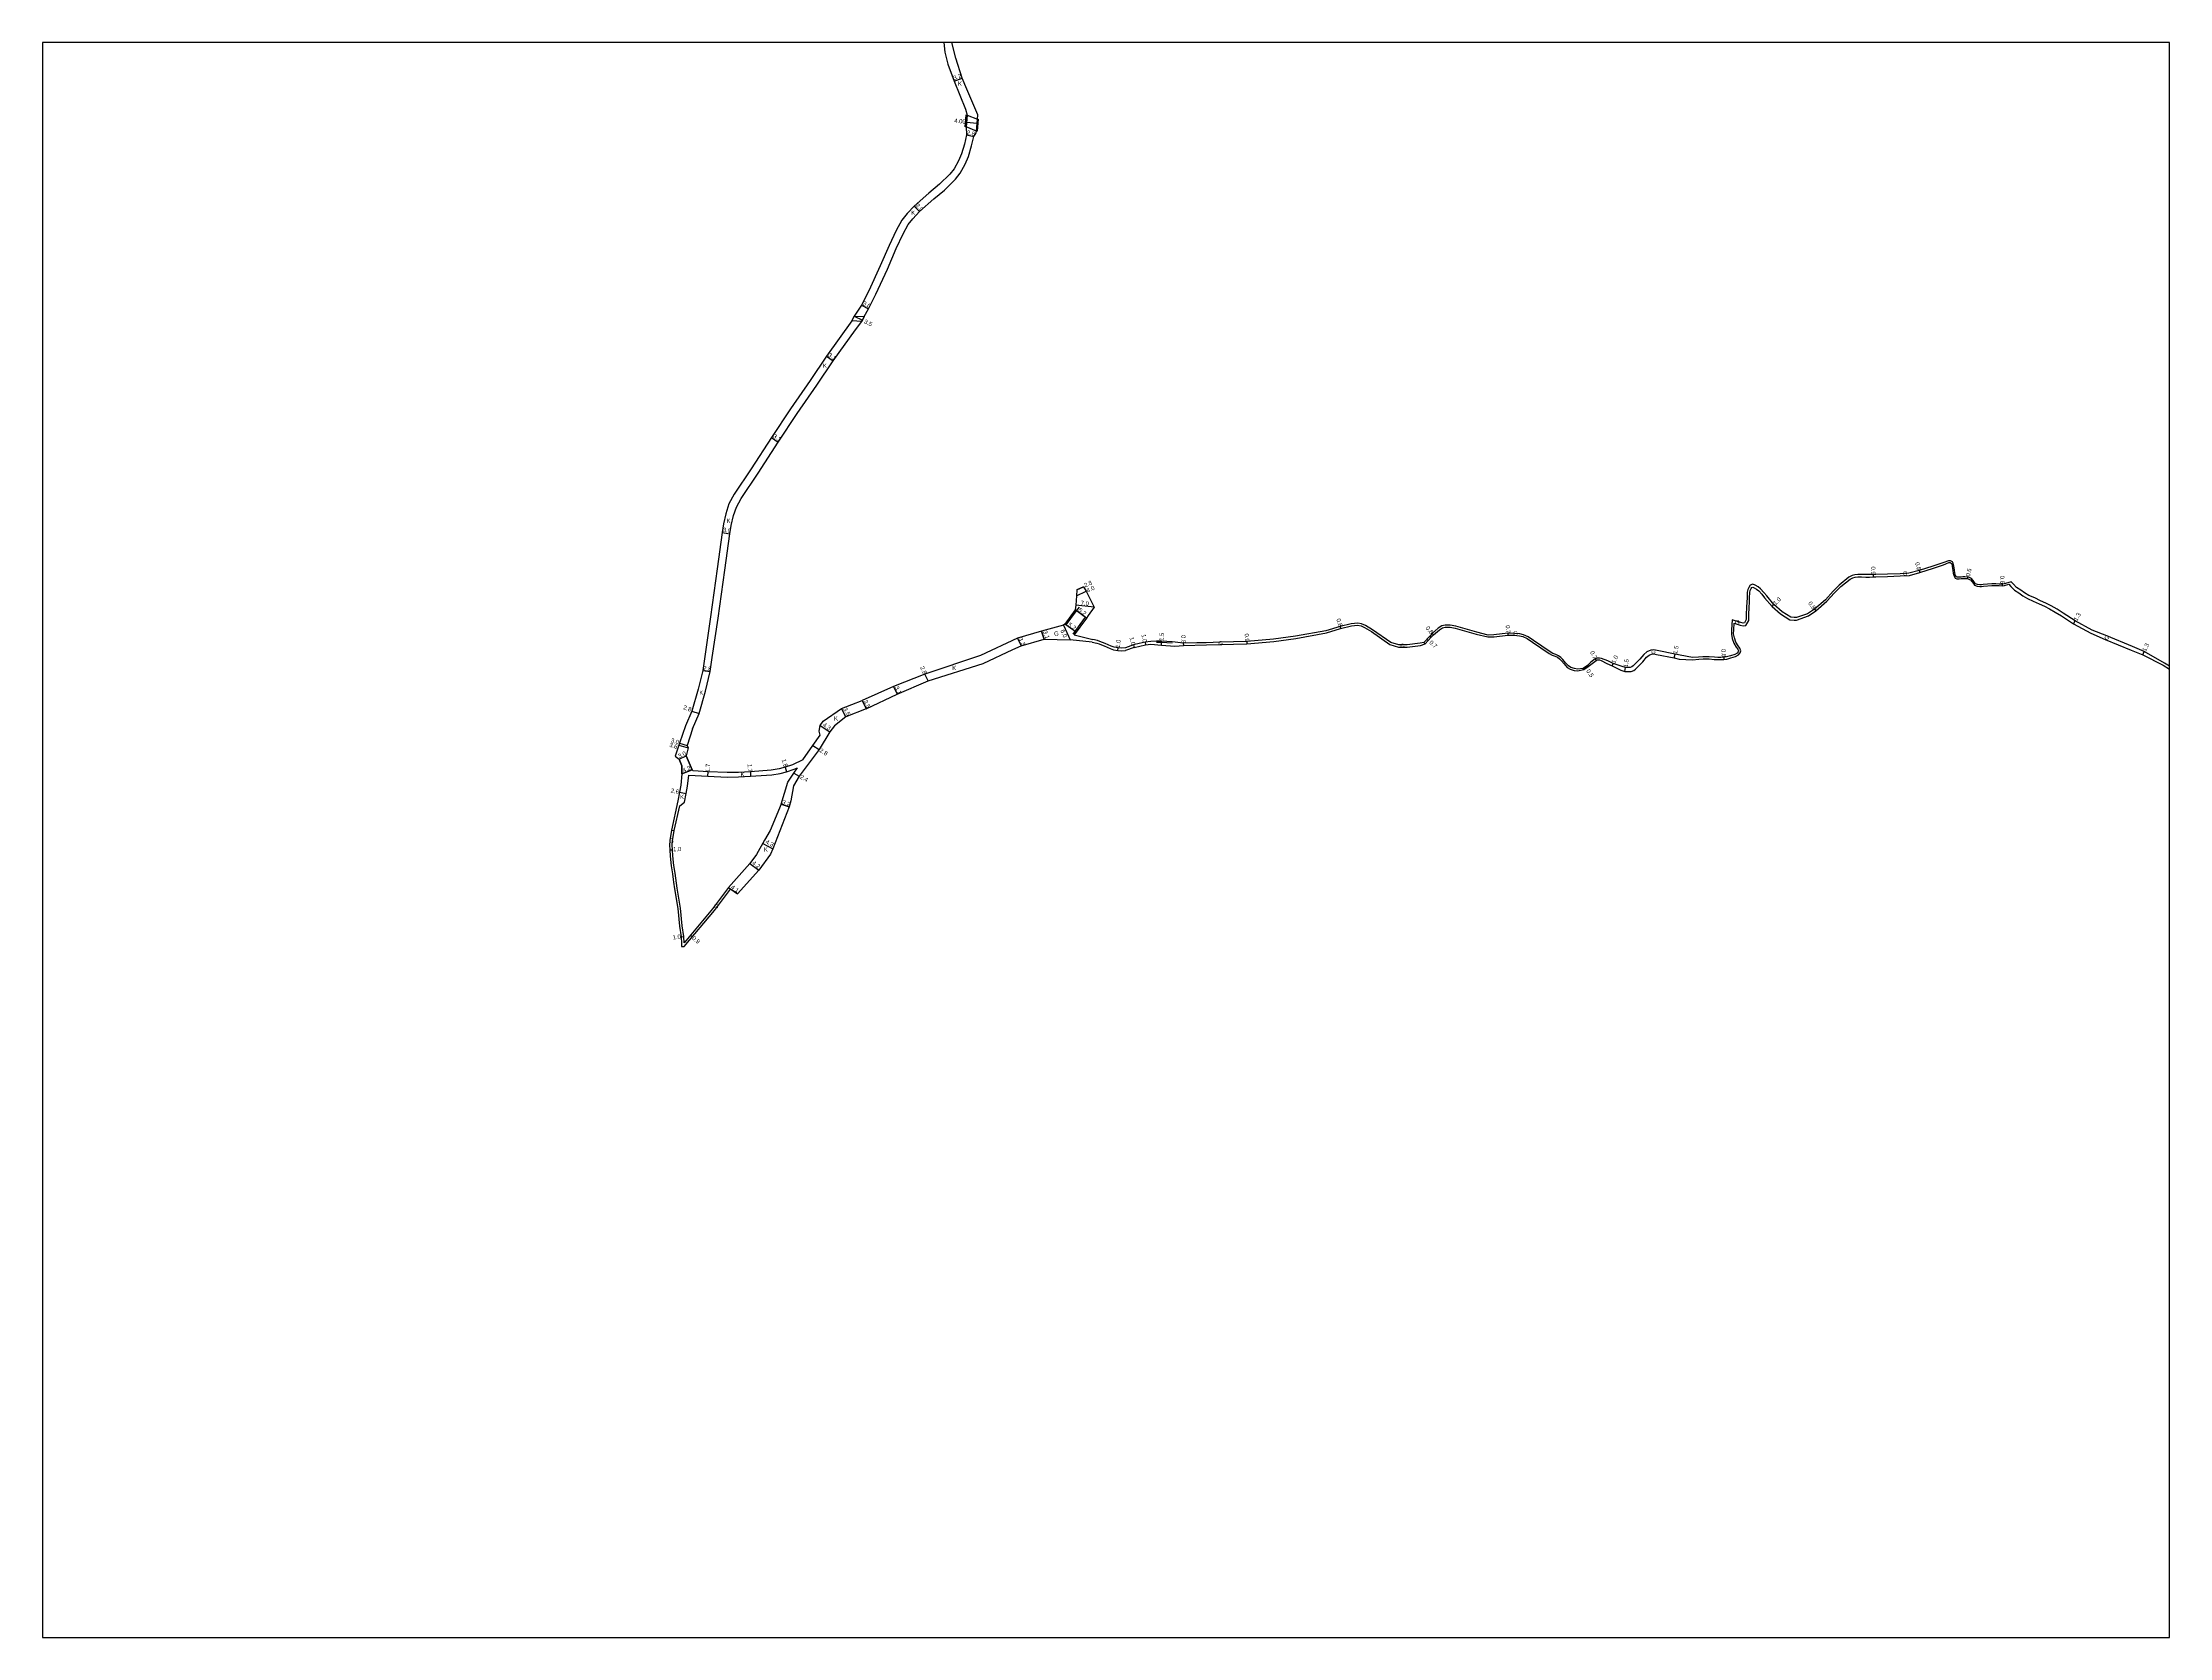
# Model space of a CAD drawing. Header units: metres. Extents: x 0 to 2400, y -93000 to -90000.
# Drawn here: x 800 to 1600, y -91800 to -91200 of the extents above; entities that cross this region are included whole.
import ezdxf

# ---------------------------------------------------------------- set-up
doc = ezdxf.new("R2010")
doc.units = ezdxf.units.M
doc.header["$LTSCALE"] = 2.5
for name, color, linetype in [('図郭', 7, 'Continuous'), ('幅員', 7, 'Continuous'), ('歩道・分離帯・安全施設', 7, 'Continuous'), ('舗装', 7, 'Continuous'), ('道路', 7, 'Continuous')]:
    doc.layers.add(name, color=color, linetype=linetype)
doc.styles.get("Standard").update_dxf_attribs({"font": ''})
doc.styles.get('Standard').set_extended_font_data('@MS PGothic')

msp = doc.modelspace()

# ---------------------------------------------------------------- linework, layer by layer
at = {"layer": '図郭'}
msp.add_lwpolyline([(800, -91800), (1600, -91800), (1600, -91200), (800, -91200)], close=True, dxfattribs=at)
at = {"layer": '幅員'}
for points in [[(1142.85, -91214.48), (1145.86, -91213.41)], [(1147.51, -91229.99), (1151.5, -91230.32)], [(1147.51, -91234.76), (1150.24, -91235.37)], [(1127.87, -91261.53), (1129.89, -91263.62)], [(1105.34, -91302.91), (1108.44, -91304.44)], [(1108.02, -91298.77), (1110.7, -91300.13)], [(1094.84, -91318.01), (1097.4, -91319.75)], [(1074.13, -91348.63), (1076.73, -91350.33)], [(1055.61, -91384.3), (1058.57, -91384.77)], [(1505.86, -91398.61), (1506.08, -91399.38)], [(1188.95, -91408.15), (1192.55, -91406.4)], [(1188.99, -91405.94), (1191.53, -91404.76)], [(1488.58, -91400.16), (1488.59, -91401.06)], [(1524.02, -91401.68), (1524.14, -91401.08)], [(1537.05, -91403.73), (1537.08, -91404.34)], [(1192.64, -91416.5), (1188.43, -91413.44)], [(1195.6, -91412.43), (1188.63, -91411.71)], [(1450.54, -91412.15), (1451.25, -91411.44)], [(1466.53, -91413.18), (1467.01, -91413.83)], [(1175.72, -91421.5), (1176.79, -91424.41)], [(1184.01, -91419.23), (1186.58, -91424.65)], [(1188.74, -91421.87), (1184.53, -91418.81)], [(1288.04, -91419.64), (1288.25, -91420.41)], [(1322.62, -91422.27), (1323.13, -91422.88)], [(1351.16, -91422.22), (1351.2, -91422.92)], [(1563.87, -91418.73), (1564.54, -91417.61)], [(1166.65, -91424.04), (1168.09, -91427.01)], [(1204.4, -91428.77), (1204.54, -91427.77)], [(1210.38, -91426.63), (1210.62, -91427.6)], [(1214.71, -91425.54), (1214.89, -91426.53)], [(1220.82, -91426.7), (1220.93, -91425.2)], [(1229.08, -91425.98), (1229.09, -91426.78)], [(1252.95, -91425.3), (1253, -91426.2)], [(1320.72, -91424.46), (1321.2, -91424.9)], [(1384.04, -91431.82), (1384.38, -91432.45)], [(1413.75, -91431.53), (1414.06, -91430.06)], [(1432.36, -91431.27), (1432.43, -91432.07)], [(1589.93, -91430.31), (1590.48, -91429.14)], [(1048.33, -91436.19), (1051.09, -91436.62)], [(1133.08, -91440.15), (1131.92, -91437.61)], [(1380.29, -91434.88), (1380.58, -91435.3)], [(1390.35, -91434.49), (1390.77, -91433.58)], [(1395.17, -91436.58), (1395.43, -91435.1)], [(1108.26, -91447.48), (1109.77, -91450.64)], [(1120.07, -91442.28), (1121.4, -91445.08)], [(1044.28, -91451.5), (1046.92, -91452.45)], [(1102.15, -91453.67), (1100.48, -91450.59)], [(1039.58, -91463.56), (1042.46, -91464.4)], [(1092.51, -91456.89), (1096.09, -91459.27)], [(1039.39, -91464.3), (1042.84, -91465.31)], [(1039.43, -91469.58), (1042.15, -91468.3)], [(1089.71, -91464.45), (1092.1, -91465.92)], [(1040.46, -91475.17), (1044.34, -91473.56)], [(1050.25, -91476.04), (1050.34, -91474.34)], [(1066.23, -91474.33), (1066.31, -91476.02)], [(1079.35, -91472.6), (1079.87, -91474.32)], [(1082.53, -91474.87), (1084.65, -91476)], [(1039.59, -91482.05), (1042.14, -91482.54)], [(1077.76, -91486.53), (1080.78, -91487.58)], [(1035.89, -91503.71), (1036.89, -91503.68)], [(1070.89, -91501.27), (1074.66, -91503.33)], [(1066.05, -91508.81), (1069.43, -91511.3)], [(1057.99, -91517.93), (1061.38, -91520.23)], [(1043.68, -91535.83), (1044.37, -91536.41)], [(1040.19, -91536.4), (1041.18, -91536.29)]]:
    msp.add_lwpolyline(points, dxfattribs=at)
at = {"layer": '歩道・分離帯・安全施設'}
for points in [[(1189.95, -91412.35), (1188.83, -91413.74), (1184.93, -91419.1)], [(1187.61, -91422.57), (1192.23, -91416.21)], [(1224.88, -91425.98), (1220.92, -91425.7), (1219, -91425.75)]]:
    msp.add_lwpolyline(points, dxfattribs=at)
at = {"layer": '舗装'}
for points in [[(1176.79, -91424.41), (1175.72, -91421.5)], [(1036.55, -91496.29), (1037.54, -91496.43)]]:
    msp.add_lwpolyline(points, dxfattribs=at)
at = {"layer": '道路'}
for points in [[(1138.95, -91200), (1139.32, -91203.59), (1140.45, -91208.08), (1142.85, -91214.48), (1147.1, -91225.12), (1147.74, -91227.27), (1147.37, -91231.75)], [(1151.82, -91227.14), (1147.68, -91217.59), (1145.86, -91213.41), (1143.47, -91205.86), (1142.06, -91200)], [(1147.44, -91227.24), (1147.74, -91227.27), (1147.37, -91231.75), (1147.07, -91231.72), (1147.44, -91227.24)], [(1147.37, -91231.75), (1147.51, -91234.76)], [(1151.1, -91234.16), (1151.25, -91233.33), (1151.62, -91228.85), (1151.82, -91227.14)], [(1151.62, -91228.85), (1151.92, -91228.87), (1151.55, -91233.35), (1151.25, -91233.33), (1151.62, -91228.85)], [(1147.51, -91234.76), (1146.74, -91238.22), (1145.69, -91241.86), (1144.48, -91244.55), (1142.86, -91247.57), (1141.31, -91249.56), (1137.36, -91253.34)], [(1139.21, -91255.57), (1143.44, -91251.38), (1145.21, -91249.1), (1146.99, -91245.8), (1148.32, -91242.83), (1149.46, -91238.91), (1150.24, -91235.37)], [(1150.24, -91235.37), (1151.1, -91234.16)], [(1137.36, -91253.34), (1133.37, -91256.66), (1127.87, -91261.53), (1125.21, -91264.37), (1123.2, -91266.85), (1121.1, -91270.68), (1118.47, -91276.32), (1115.09, -91283.97)], [(1117.82, -91285.23), (1121.12, -91277.49), (1123.69, -91271.99), (1125.62, -91268.48), (1127.39, -91266.28), (1129.89, -91263.62), (1135.26, -91258.86), (1139.21, -91255.57)], [(1115.09, -91283.97), (1110.75, -91293.41), (1108.02, -91298.77)], [(1110.7, -91300.13), (1113.45, -91294.71), (1117.82, -91285.23)], [(1108.02, -91298.77), (1105.34, -91302.91), (1104.44, -91304.73), (1094.84, -91318.01)], [(1097.4, -91319.75), (1105.76, -91308.13), (1108.2, -91304.94), (1109.1, -91303.12), (1110.7, -91300.13)], [(1105.34, -91302.91), (1104.44, -91304.73)], [(1108.2, -91304.94), (1109.1, -91303.12)], [(1094.84, -91318.01), (1088.68, -91327.11), (1081.3, -91337.79), (1074.13, -91348.63), (1066.59, -91360.35), (1060.17, -91369.89), (1058.09, -91373.58), (1056.98, -91377.25)], [(1059.9, -91377.91), (1060.96, -91374.81), (1062.81, -91371.52), (1069.17, -91362.05), (1076.73, -91350.33), (1083.87, -91339.53), (1091.24, -91328.86), (1097.4, -91319.75)], [(1056.98, -91377.25), (1056.11, -91381.09), (1055.61, -91384.3), (1053.7, -91398.02), (1051.18, -91416.08), (1049.16, -91430.93)], [(1051.92, -91431.36), (1054.15, -91416.51), (1056.67, -91398.43), (1058.57, -91384.77), (1059.06, -91381.66), (1059.9, -91377.91)], [(1493.9, -91399.99), (1489.54, -91400.16), (1488.58, -91400.16), (1487.17, -91400.18), (1485.78, -91400.17), (1484.15, -91400.13), (1482.76, -91400.12), (1481.63, -91400.25), (1480.63, -91400.52), (1479.44, -91401.1), (1475.81, -91404.08)], [(1514.77, -91395.73), (1511.05, -91397), (1505.86, -91398.61), (1502.03, -91399.68), (1498.72, -91399.88), (1493.9, -91399.99)], [(1493.93, -91400.89), (1498.77, -91400.68), (1502.16, -91400.47), (1506.08, -91399.38), (1511.3, -91397.76), (1515.03, -91396.48)], [(1539.16, -91403.26), (1537.88, -91403.63), (1537.05, -91403.73), (1535.96, -91403.72), (1534.75, -91403.69), (1533.19, -91403.62), (1529.99, -91403.86), (1529.27, -91404.03), (1528.66, -91404.02), (1527.79, -91403.93), (1527.07, -91403.6), (1526.72, -91403.18), (1526.11, -91402.32), (1525.53, -91401.68), (1524.99, -91401.39), (1524.14, -91401.08), (1523.01, -91401.02), (1522.34, -91401.01), (1521.61, -91401.07), (1520.89, -91401.16), (1520.13, -91401.15), (1519.85, -91401.04), (1519.56, -91400.51), (1519.29, -91399.51), (1519.12, -91398.48), (1518.86, -91396.88), (1518.7, -91395.92), (1518.37, -91395.36), (1517.7, -91395.01), (1516.9, -91395.01), (1514.77, -91395.73)], [(1515.03, -91396.48), (1516.99, -91395.61), (1517.55, -91395.61), (1517.94, -91395.81), (1518.12, -91396.12), (1518.27, -91396.98), (1518.52, -91398.57), (1518.7, -91399.64), (1519, -91400.74), (1519.43, -91401.52), (1520.02, -91401.74), (1520.92, -91401.76), (1521.67, -91401.66), (1522.36, -91401.61), (1522.98, -91401.62), (1524.02, -91401.68), (1524.75, -91401.94), (1525.15, -91402.16), (1525.64, -91402.7), (1526.24, -91403.55), (1526.69, -91404.09), (1527.63, -91404.52), (1528.63, -91404.62), (1529.34, -91404.63), (1530.08, -91404.46), (1533.19, -91404.22), (1534.73, -91404.29), (1535.95, -91404.32), (1537.08, -91404.34), (1538, -91404.22), (1539.59, -91403.76)], [(1188.99, -91405.94), (1188.95, -91408.15), (1188.63, -91411.71), (1188.43, -91413.44), (1184.53, -91418.81), (1184.01, -91419.23), (1175.72, -91421.5), (1166.65, -91424.04), (1152.84, -91430.63), (1131.92, -91437.61), (1120.07, -91442.28)], [(1191.53, -91404.76), (1188.99, -91405.94)], [(1191.53, -91404.76), (1192.55, -91406.4), (1195.6, -91412.43), (1193.33, -91415.55), (1192.64, -91416.5)], [(1459.73, -91416.26), (1458.81, -91416.31), (1457.58, -91416.22), (1454.32, -91414.14), (1451.25, -91411.44), (1448.5, -91408.2), (1447.4, -91406.89), (1446.2, -91405.54), (1445.3, -91404.75), (1444.17, -91404.17), (1443.33, -91403.81), (1442.3, -91404.11), (1441.75, -91404.96), (1441.39, -91405.8), (1441.17, -91406.79), (1441.1, -91408.87), (1441.06, -91410.54), (1440.88, -91412.39), (1440.83, -91415.23), (1440.81, -91417.1), (1440.1, -91418.32), (1439.68, -91418.37), (1438.79, -91418.15), (1436.27, -91417.42), (1435.48, -91417.2)], [(1436.22, -91418.45), (1438.53, -91419.12), (1439.62, -91419.38), (1440.71, -91419.25), (1441.81, -91417.38), (1441.83, -91415.25), (1441.88, -91412.45), (1442.06, -91410.6), (1442.1, -91408.9), (1442.17, -91406.91), (1442.35, -91406.1), (1442.64, -91405.43), (1442.94, -91404.97), (1443.27, -91404.87), (1443.74, -91405.08), (1444.73, -91405.59), (1445.5, -91406.26), (1446.65, -91407.54), (1447.73, -91408.84), (1450.54, -91412.15), (1453.72, -91414.95), (1457.25, -91417.19), (1458.8, -91417.32), (1459.78, -91417.26)], [(1475.81, -91404.08), (1473.47, -91406.43), (1470.59, -91409.64), (1466.53, -91413.18), (1463.86, -91414.88), (1459.73, -91416.26)], [(1459.78, -91417.26), (1464.21, -91415.61), (1467.01, -91413.83), (1471.15, -91410.21), (1474.05, -91406.98), (1476.37, -91404.64)], [(1476.37, -91404.64), (1479.93, -91401.86), (1480.94, -91401.37), (1481.8, -91401.14), (1482.81, -91401.02), (1484.13, -91401.03), (1485.77, -91401.07), (1487.17, -91401.08), (1488.59, -91401.06), (1489.56, -91401.06), (1493.93, -91400.89)], [(1576.43, -91423.2), (1570.96, -91421), (1564.54, -91417.61), (1560.04, -91414.64), (1557.7, -91413.17), (1555.5, -91411.88), (1553.5, -91410.88), (1551.54, -91410.01), (1549.33, -91408.92), (1547.16, -91408.02), (1545.52, -91407.05), (1544.12, -91405.96), (1542.52, -91404.96), (1541.34, -91403.8), (1540.52, -91402.85), (1539.16, -91403.26)], [(1539.59, -91403.76), (1540.39, -91404.69), (1541.71, -91405.99), (1543.38, -91407.02), (1544.79, -91408.12), (1546.57, -91409.18), (1548.79, -91410.1), (1550.99, -91411.19), (1552.95, -91412.05), (1554.88, -91413.02), (1557.03, -91414.28), (1559.34, -91415.73), (1563.87, -91418.73), (1570.41, -91422.18), (1575.86, -91424.58)], [(1188.01, -91422.86), (1194.99, -91424.6)], [(1192.64, -91416.5), (1188.01, -91422.86)], [(1271.23, -91423.36), (1263.02, -91424.42), (1252.95, -91425.3), (1242.96, -91425.56)], [(1318.22, -91426.01), (1313.27, -91426.64), (1310.11, -91426.62), (1307.14, -91425.73), (1300.24, -91420.9), (1297.59, -91419.29), (1296.16, -91418.71), (1294.68, -91418.42), (1292.24, -91418.65), (1288.04, -91419.64), (1282.72, -91421.29), (1271.23, -91423.36)], [(1271.37, -91424.15), (1282.91, -91422.07), (1288.25, -91420.41), (1292.37, -91419.44), (1294.64, -91419.23), (1295.94, -91419.48), (1297.23, -91420.01), (1299.81, -91421.57), (1306.78, -91426.46), (1309.99, -91427.42), (1313.32, -91427.44), (1318.32, -91426.8)], [(1322.62, -91422.27), (1321.8, -91423.3), (1319.56, -91425.72), (1318.22, -91426.01)], [(1318.32, -91426.8), (1320.04, -91426.16), (1322.28, -91423.74), (1323.13, -91422.88)], [(1321.8, -91423.3), (1319.56, -91425.72)], [(1320.04, -91426.16), (1322.28, -91423.74)], [(1339.46, -91421.8), (1331.54, -91419.5), (1329.45, -91419.15), (1327.55, -91419.19), (1326.27, -91419.43), (1324.97, -91420.25), (1322.62, -91422.27)], [(1323.13, -91422.88), (1325.45, -91420.9), (1326.57, -91420.18), (1327.63, -91419.99), (1329.39, -91419.96), (1331.36, -91420.28), (1339.24, -91422.56)], [(1339.24, -91422.56), (1343.67, -91423.63), (1345.98, -91423.55), (1351.2, -91422.92), (1353.57, -91422.96), (1355.52, -91423.18), (1356.79, -91423.47), (1358.42, -91424.21), (1360.4, -91425.53), (1366.73, -91429.88), (1367.82, -91430.44), (1368.97, -91430.83), (1369.87, -91431.27), (1370.62, -91431.83), (1371.27, -91432.57), (1372.36, -91433.76), (1373.52, -91435.06), (1374.55, -91435.76), (1376.07, -91436.23), (1377.29, -91436.38)], [(1377.37, -91435.68), (1376.21, -91435.54), (1374.86, -91435.12), (1373.99, -91434.53), (1372.88, -91433.29), (1371.79, -91432.1), (1371.1, -91431.32), (1370.24, -91430.67), (1369.24, -91430.18), (1368.1, -91429.79), (1367.09, -91429.27), (1360.79, -91424.96), (1358.77, -91423.6), (1357.01, -91422.8), (1355.64, -91422.49), (1353.62, -91422.26), (1351.16, -91422.22), (1345.92, -91422.85), (1343.73, -91422.93), (1339.46, -91421.8)], [(1415.61, -91431.94), (1420.63, -91432.2), (1422.95, -91432.03), (1424.56, -91431.86), (1425.62, -91431.84), (1426.81, -91431.88), (1428.8, -91432.06), (1430.08, -91432.14), (1431.31, -91432.14), (1432.43, -91432.07), (1433.48, -91431.93), (1435.07, -91431.5), (1436.79, -91430.91), (1437.9, -91430.39), (1438.5, -91429.6), (1438.73, -91428.8), (1438.4, -91427.89), (1437.75, -91427), (1436.86, -91425.57), (1436.34, -91423.98), (1436.05, -91422.47), (1436.09, -91420.94), (1436.22, -91418.45)], [(1435.48, -91417.2), (1435.29, -91420.91), (1435.24, -91422.54), (1435.56, -91424.18), (1436.13, -91425.91), (1437.08, -91427.44), (1437.69, -91428.27), (1437.89, -91428.83), (1437.77, -91429.24), (1437.38, -91429.75), (1436.49, -91430.17), (1434.84, -91430.73), (1433.33, -91431.15), (1432.36, -91431.27), (1431.29, -91431.34), (1430.11, -91431.34), (1428.86, -91431.26), (1426.86, -91431.09), (1425.62, -91431.04), (1424.51, -91431.06), (1422.88, -91431.23), (1420.62, -91431.4), (1415.93, -91430.47)], [(1598.18, -91433.44), (1590.48, -91429.14), (1586.12, -91427.19), (1576.43, -91423.2)], [(1049.16, -91430.93), (1048.33, -91436.19), (1046.61, -91443.28)], [(1049.3, -91444.05), (1051.09, -91436.62), (1051.92, -91431.36)], [(1121.4, -91445.08), (1133.08, -91440.15), (1153.78, -91433.61), (1164.9, -91428.38), (1168.09, -91427.01), (1176.79, -91424.41), (1186.58, -91424.65)], [(1194.77, -91425.57), (1186.58, -91424.65)], [(1194.77, -91425.57), (1196.58, -91425.98), (1197.41, -91426.22), (1198.37, -91426.58), (1199.28, -91426.97), (1200.4, -91427.46), (1201.52, -91427.99), (1202.87, -91428.44), (1204.4, -91428.77), (1205.78, -91428.87), (1207.38, -91428.75)], [(1210.38, -91426.63), (1207.31, -91427.75), (1205.78, -91427.86), (1204.54, -91427.77), (1203.13, -91427.48), (1201.9, -91427.06), (1200.81, -91426.55), (1199.68, -91426.05), (1198.74, -91425.65), (1197.73, -91425.27), (1196.83, -91425.01), (1194.99, -91424.6)], [(1210.62, -91427.6), (1207.38, -91428.75)], [(1220.93, -91425.2), (1218.99, -91425.26), (1216.88, -91425.31), (1214.71, -91425.54), (1212.52, -91426.12), (1210.38, -91426.63)], [(1210.62, -91427.6), (1212.76, -91427.09), (1214.89, -91426.53), (1216.91, -91426.32), (1220.82, -91426.7)], [(1220.82, -91426.7), (1225.95, -91427.06), (1229.09, -91426.78)], [(1229.08, -91425.98), (1226.04, -91425.56), (1224.91, -91425.48), (1220.93, -91425.2)], [(1236.07, -91425.83), (1234.12, -91425.87), (1229.08, -91425.98)], [(1229.09, -91426.78), (1237.75, -91426.59), (1242.99, -91426.46)], [(1242.96, -91425.56), (1237.72, -91425.79), (1236.07, -91425.83), (1236.07, -91425.83)], [(1242.99, -91426.46), (1253, -91426.2), (1263.12, -91425.32), (1271.37, -91424.15)], [(1386.38, -91431.76), (1385.65, -91431.56), (1384.82, -91431.56), (1384.04, -91431.82), (1382.41, -91433.08)], [(1390.77, -91433.58), (1388.75, -91432.64), (1386.38, -91431.76)], [(1415.93, -91430.47), (1414.06, -91430.06), (1407.27, -91428.68), (1406.04, -91428.52), (1404.9, -91428.55), (1403.42, -91429.16), (1402.28, -91430.21), (1400.76, -91431.97), (1398.31, -91434.49)], [(1399.21, -91435.69), (1401.87, -91432.98), (1403.36, -91431.26), (1404.24, -91430.44), (1405.21, -91430.05), (1405.97, -91430.02), (1407.03, -91430.16), (1413.75, -91431.53), (1415.61, -91431.94)], [(1575.86, -91424.58), (1585.56, -91428.58), (1589.93, -91430.31), (1597.65, -91434.28)], [(1377.29, -91436.38), (1379.77, -91435.85), (1381.42, -91434.71), (1382.83, -91433.63)], [(1382.41, -91433.08), (1381.14, -91434.3), (1379.49, -91435.44), (1377.37, -91435.68)], [(1381.14, -91434.3), (1379.49, -91435.44)], [(1379.77, -91435.85), (1381.42, -91434.71)], [(1382.83, -91433.63), (1384.38, -91432.45), (1384.93, -91432.26), (1385.56, -91432.26), (1386.2, -91432.43)], [(1386.2, -91432.43), (1388.33, -91433.55), (1390.35, -91434.49)], [(1390.35, -91434.49), (1393.65, -91436.15), (1395.17, -91436.58), (1396.26, -91436.66), (1397.47, -91436.58), (1398.53, -91436.2), (1399.21, -91435.69)], [(1398.31, -91434.49), (1397.81, -91434.87), (1397.17, -91435.1), (1396.26, -91435.16), (1395.43, -91435.1), (1394.15, -91434.73), (1390.77, -91433.58)], [(1597.65, -91434.28), (1600, -91435.77)], [(1600, -91434.59), (1598.18, -91433.44)], [(1046.61, -91443.28), (1044.28, -91451.5), (1041.85, -91457)], [(1044.42, -91458.13), (1046.92, -91452.45), (1049.3, -91444.05)], [(1085.96, -91469.9), (1089.71, -91464.45), (1092.52, -91460.55), (1092.16, -91459.06), (1092.51, -91456.89), (1093.63, -91455.26), (1100.48, -91450.59), (1108.26, -91447.48)], [(1120.07, -91442.28), (1108.26, -91447.48)], [(1109.77, -91450.64), (1121.4, -91445.08)], [(1109.77, -91450.64), (1102.15, -91453.67), (1097.87, -91456.99), (1096.09, -91459.27), (1092.1, -91465.92), (1084.65, -91476), (1082.48, -91479.62), (1081.42, -91485.25), (1080.78, -91487.58), (1074.66, -91503.33), (1073.82, -91505.32), (1069.43, -91511.3), (1061.38, -91520.23), (1058.71, -91518.47)], [(1041.85, -91457), (1039.58, -91463.56), (1039.39, -91464.3), (1037.97, -91468.45), (1039.43, -91469.58)], [(1044.42, -91458.13), (1042.46, -91464.4), (1042.84, -91465.31), (1042.15, -91468.3)], [(1039.43, -91469.58), (1040.47, -91472.07), (1040.46, -91475.17)], [(1039.43, -91469.58), (1040.47, -91472.07), (1040.46, -91475.17)], [(1044.34, -91473.56), (1042.15, -91468.3)], [(1044.34, -91473.56), (1042.15, -91468.3)], [(1085.96, -91469.9), (1082.03, -91471.71), (1079.35, -91472.6), (1077.1, -91473.2), (1074.1, -91473.67), (1066.23, -91474.33)], [(1040.46, -91475.17), (1040.07, -91479.41), (1039.59, -91482.05), (1038.93, -91485.3)], [(1041.47, -91485.81), (1042.14, -91482.54), (1042.64, -91479.8), (1043.14, -91475.58)], [(1043.14, -91475.58), (1050.25, -91476.04), (1057.47, -91476.35), (1061.79, -91476.25), (1066.31, -91476.02)], [(1066.23, -91474.33), (1061.73, -91474.55), (1057.49, -91474.65), (1050.34, -91474.34), (1044.77, -91473.98), (1044.34, -91473.56)], [(1066.31, -91476.02), (1074.31, -91475.46), (1077.47, -91474.96), (1079.87, -91474.32), (1082.69, -91473.39), (1083.96, -91472.8)], [(1077.76, -91486.53), (1080.32, -91478.3), (1082.53, -91474.87), (1083.96, -91472.8)], [(1038.93, -91485.3), (1036.55, -91496.29)], [(1037.54, -91496.43), (1039.75, -91487.15), (1041.47, -91485.81)], [(1077.76, -91486.53), (1073.7, -91496.39), (1071.58, -91500)], [(1036.55, -91496.29), (1036, -91500.25), (1035.84, -91501.9), (1035.89, -91503.71), (1036.04, -91506.06)], [(1037.04, -91505.96), (1036.89, -91503.68), (1036.84, -91501.93), (1037, -91500.37), (1037.54, -91496.43)], [(1071.58, -91500), (1068.59, -91505.49)], [(1036.04, -91506.06), (1036.41, -91509.68), (1036.92, -91512.68), (1037.22, -91514.81), (1037.36, -91515.85)], [(1041.31, -91538.64), (1041.18, -91536.29), (1040.53, -91532.28), (1039.94, -91525.62), (1038.69, -91518.18), (1037.91, -91512.53), (1037.4, -91509.54), (1037.04, -91505.96)], [(1068.59, -91505.49), (1066.05, -91508.81), (1057.99, -91517.93)], [(1037.36, -91515.85), (1037.71, -91518.33), (1038.95, -91525.75), (1039.54, -91532.4), (1040.19, -91536.4), (1040.33, -91538.92), (1040.31, -91540.03), (1041.31, -91540.04), (1052.71, -91526.48), (1058.71, -91518.47)], [(1057.99, -91517.93), (1052.01, -91525.93), (1041.31, -91538.64)]]:
    msp.add_lwpolyline(points, dxfattribs=at)
for points in [[(1151.62, -91228.85), (1151.25, -91233.33), (1147.37, -91231.75), (1147.74, -91227.27)], [(1104.44, -91304.73), (1105.34, -91302.91), (1109.1, -91303.12), (1108.2, -91304.94)], [(1322.28, -91423.74), (1320.04, -91426.16), (1319.56, -91425.72), (1321.8, -91423.3)], [(1381.42, -91434.71), (1379.77, -91435.85), (1379.49, -91435.44), (1381.14, -91434.3)], [(1040.46, -91475.17), (1040.47, -91472.07), (1039.43, -91469.58), (1042.15, -91468.3), (1044.34, -91473.56)]]:
    msp.add_lwpolyline(points, close=True, dxfattribs=at)

# ---------------------------------------------------------------- texts
at = {"layer": '幅員'}
for s, rotation, p in [('3.2', 19.44515, (1142.86, -91214.17)), ('4.00', 355.266, (1142.87, -91230.18)), ('2.8', 347.52741, (1147.53, -91234.54)), ('2.9', 314.20447, (1128.17, -91261.48)), ('3.0', 333.06773, (1108.31, -91298.64)), ('3.5', 333.68735, (1108.85, -91305.49)), ('3.1', 325.92551, (1095.28, -91317.91)), ('3.1', 326.87385, (1074.62, -91348.45)), ('3.0', 351.01642, (1055.77, -91384.03)), ('0.9', 270.44562, (1487.8, -91397.12)), ('0.8', 286.39762, (1504.3, -91395.75)), ('0.6', 78.59751, (1524.96, -91401.01)), ('2.8', 24.82072, (1192.19, -91405.04)), ('4.0', 25.80269, (1193.16, -91407.03)), ('0.6', 273.14287, (1536.29, -91400.6)), ('5.2', 323.98964, (1189.41, -91413.85)), ('7.0', 354.06297, (1190.43, -91411.54)), ('1.0', 44.51514, (1451.85, -91411.76)), ('0.8', 306.78413, (1463.98, -91411)), ('1.3', 59.37598, (1565.2, -91417.73)), ('3.3', 295.72541, (1167.03, -91424.26)), ('3.1', 290.24174, (1176.29, -91421.61)), ('6.0', 295.33936, (1182.77, -91421.27)), ('5.2', 324.00503, (1185.57, -91419.33)), ('1.0', 283.46678, (1208.83, -91423.88)), ('1.0', 280.33549, (1213.34, -91422.74)), ('1.5', 85.98426, (1221.57, -91425.13)), ('0.8', 271.28894, (1228.36, -91422.91)), ('0.9', 273.24689, (1252.15, -91422.37)), ('0.8', 285.21743, (1286.65, -91416.92)), ('0.8', 310.53915, (1320.1, -91420.35)), ('0.7', 273.02568, (1350.34, -91419.25)), ('1.0', 81.97494, (1205.14, -91427.8)), ('0.7', 317.26018, (1321.43, -91425.91)), ('0.7', 297.93498, (1381.98, -91429.39)), ('1.0', 65.1008, (1391.43, -91433.77)), ('1.5', 78.07594, (1414.78, -91430.11)), ('0.8', 275.51835, (1431.41, -91428.23)), ('1.3', 65.00384, (1591.12, -91429.22)), ('2.8', 351.05345, (1048.39, -91436.03)), ('2.8', 294.60651, (1130.02, -91435.08)), ('0.5', 304.53212, (1380.54, -91436.44)), ('1.5', 80.03164, (1396.16, -91435.1)), ('3.5', 295.53748, (1108.69, -91447.79)), ('3.1', 295.53169, (1120.48, -91442.56)), ('2.8', 340.19651, (1040.82, -91450.72)), ('3.5', 298.40275, (1101.07, -91450.73)), ('3.6', 343.67199, (1035.63, -91464.89)), ('3.0', 343.80959, (1036.18, -91463.2)), ('4.3', 326.37471, (1093.31, -91457.05)), ('3.0', 25.32803, (1039.47, -91469.26)), ('1.7', 86.93051, (1050.93, -91474.43)), ('1.7', 272.83211, (1065.2, -91471.34)), ('1.8', 286.65352, (1078, -91469.79)), ('2.8', 328.28291, (1092.07, -91466.74)), ('4.2', 22.64505, (1041.11, -91474.64)), ('2.4', 332.01054, (1084.71, -91476.82)), ('2.6', 349.04873, (1036.21, -91482.11)), ('3.2', 340.79809, (1078.04, -91486.38)), ('1.0', 1.43353, (1037.2, -91504.25)), ('4.3', 331.42611, (1071.77, -91501.18)), ('4.2', 323.75214, (1066.72, -91508.96)), ('4.1', 325.84446, (1058.74, -91518.13)), ('1.0', 6.19479, (1037.08, -91537.43)), ('0.9', 319.93426, (1044.14, -91537.18))]:
    msp.add_text(s, height=1.6, rotation=rotation, dxfattribs=at).set_placement(p)
at = {"layer": '舗装'}
for s, p in [('K', (1144.33, -91216.24)), ('K', (1126.72, -91264.79)), ('K', (1093.51, -91322.35)), ('K', (1057.29, -91380.7)), ('G', (1499.73, -91400.53)), ('G', (1180.48, -91423.13)), ('G', (1353.17, -91423.07)), ('G', (1436.6, -91418.92)), ('G', (1575.56, -91424.56)), ('G', (1242.27, -91426.8)), ('G', (1310.7, -91427.77)), ('G', (1405.09, -91429.97)), ('K', (1142.17, -91436.08)), ('K', (1047.05, -91445.36)), ('K', (1097.69, -91455.05)), ('K', (1062.54, -91476.1)), ('K', (1039.78, -91484.59)), ('G', (1035.73, -91501.04)), ('K', (1071.33, -91504.36)), ('G', (1052.53, -91525.69))]:
    msp.add_text(s, height=1.6, dxfattribs=at).set_placement(p)

doc.saveas('drawing.dxf')
